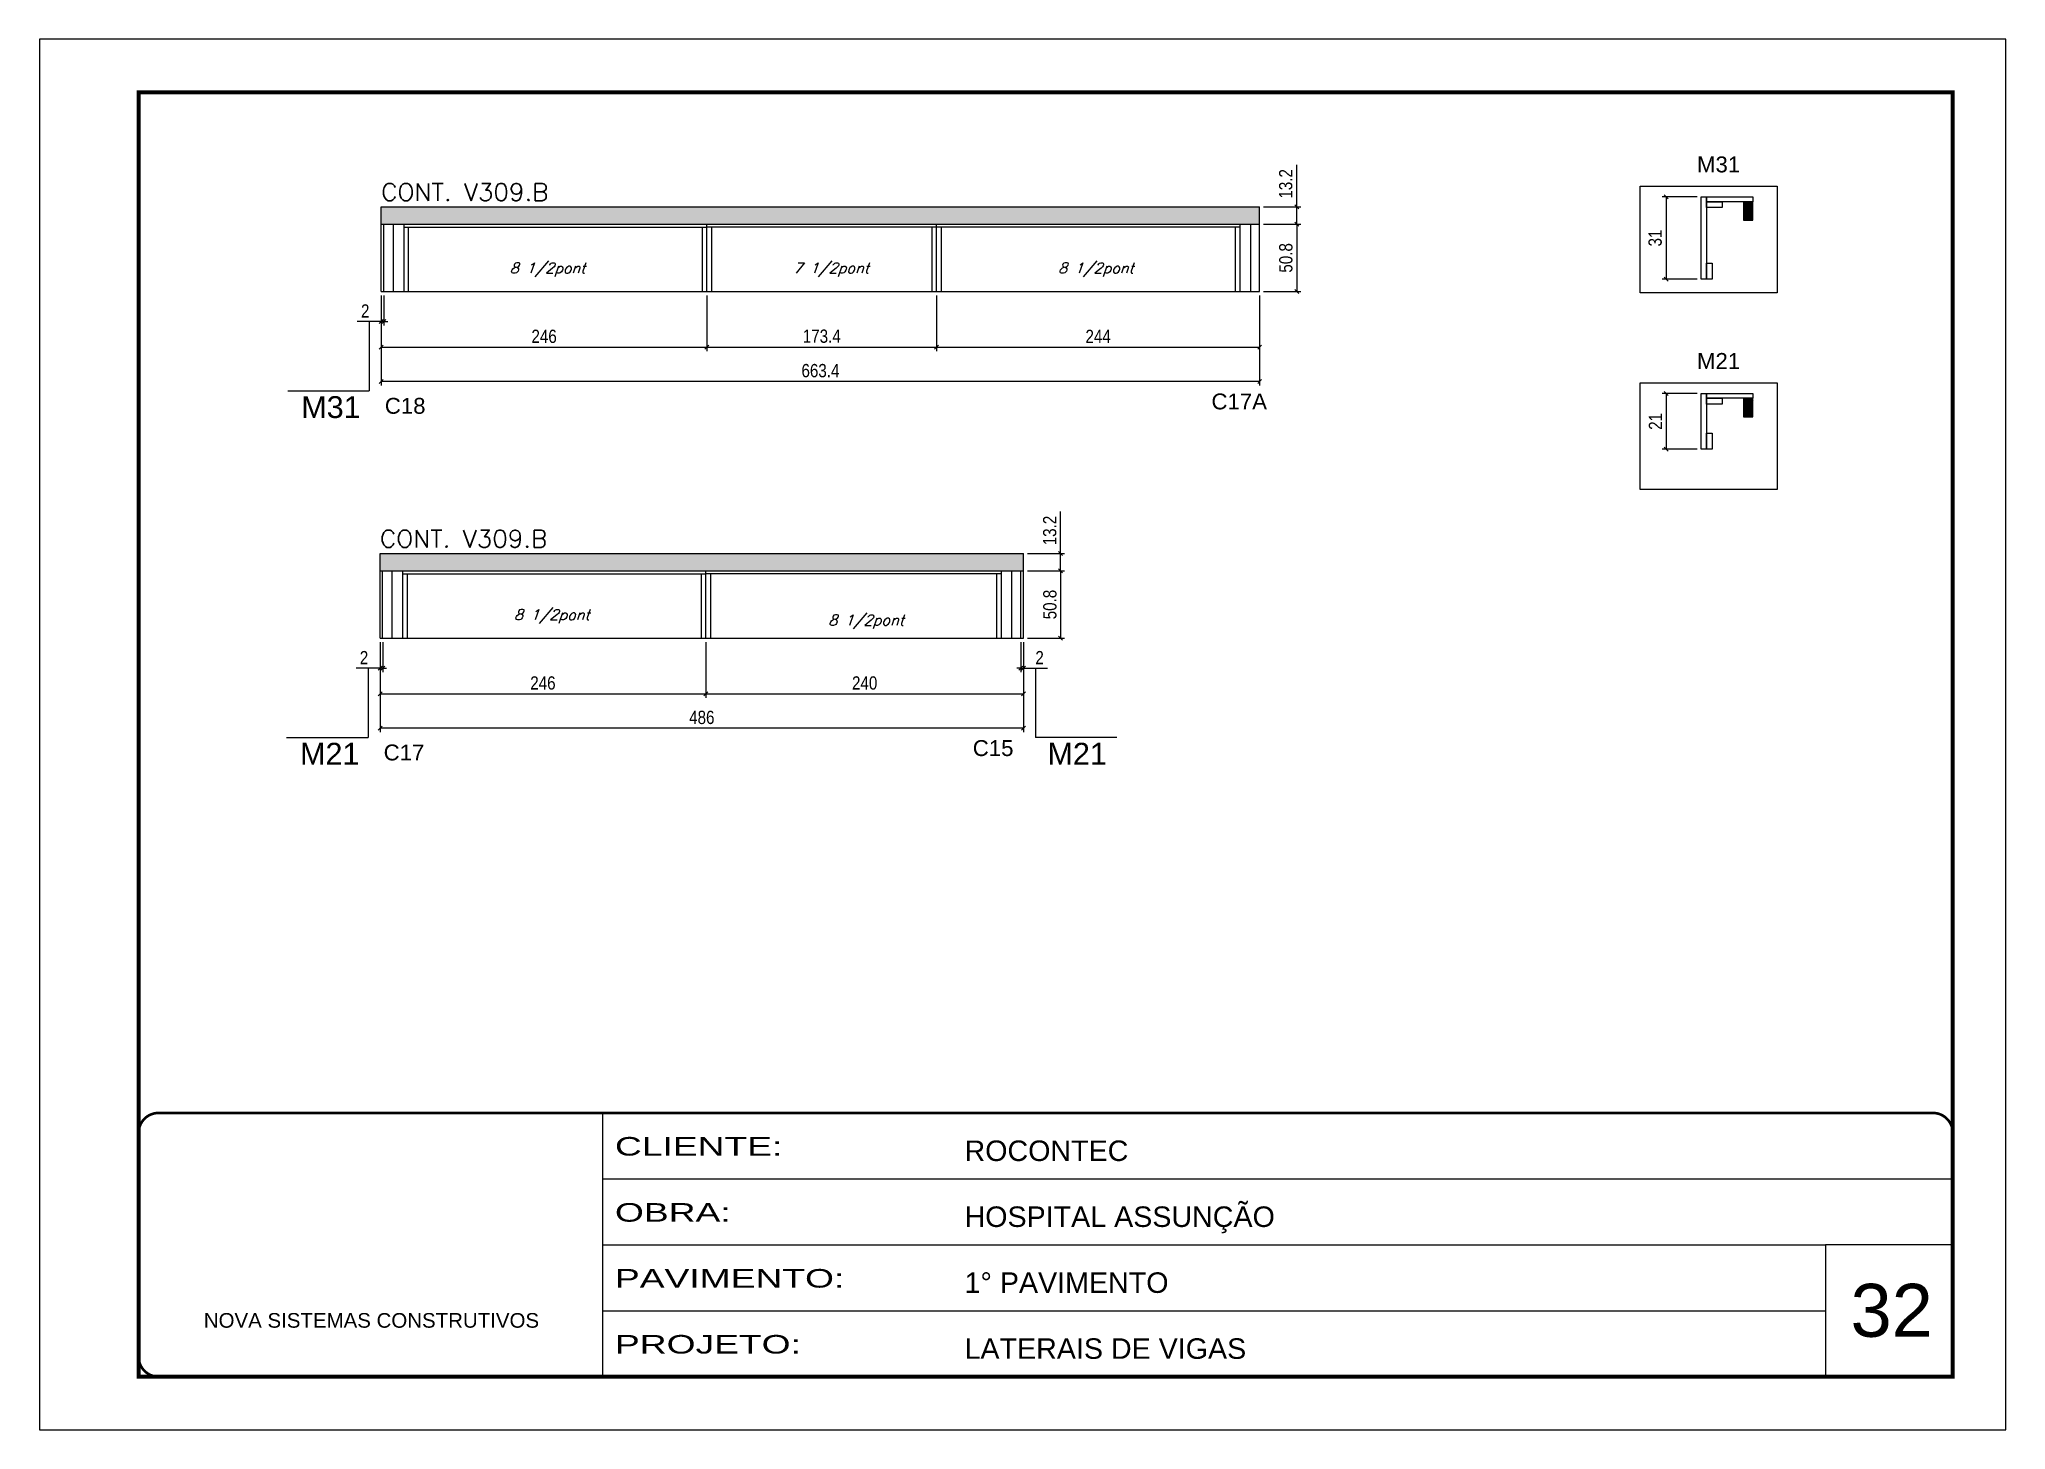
# Model space of a CAD drawing. Extents: x 137137 to 143418, y 10464 to 34486.
# Drawn here: x 141933 to 143418, y 25396 to 26446 of the extents above; entities that cross this region are included whole.
import ezdxf

# ---------------------------------------------------------------- set-up
doc = ezdxf.new("R2010")
doc.units = 0
doc.linetypes.add('CONTINUO', pattern=[0])
doc.linetypes.add('DASHED', pattern=[0.75, 0.5, -0.25])
for name, color, linetype in [('5', 5, 'Continuous'), ('COTA', 241, 'Continuous'), ('NOMENCLATURA', 7, 'Continuous'), ('Painéis', 200, 'Continuous'), ('SARR_2.2x7', 40, 'Continuous'), ('SARR_3.5x7', 81, 'Continuous'), ('texto', 7, 'Continuous')]:
    doc.layers.add(name, color=color, linetype=linetype)
for name, color, linetype, lineweight in [('CARIMBO', 255, 'Continuous', 9), ('Folhas', 255, 'Continuous', 9), ('Madeira', 126, 'Continuous', 18), ('Sarr 2.2x7', 40, 'Continuous', 9), ('SARRAFO DE PRESSAO', 251, 'DASHED', 9), ('Texto Seção', 7, 'Continuous', 15)]:
    doc.layers.add(name, color=color, linetype=linetype, lineweight=lineweight)
doc.styles.add('ARIAL', font='arial.ttf')
doc.styles.add('COTA TECNICA', font='techl___.ttf', dxfattribs={"height": 10})
doc.styles.add('REGUA-120', font='ROMANS.shx', dxfattribs={"height": 15})
doc.styles.add('Romans', font='romans.shx')
doc.styles.get("Standard").update_dxf_attribs({"font": 'arial.ttf'})
doc.styles.add('Tecnologia', font='')
doc.styles.get('Tecnologia').set_extended_font_data('Forgotten Futurist')
doc.dimstyles.new('PAINEL', dxfattribs={"dimtxt": 10, "dimasz": 3, "dimexe": 3, "dimexo": 3, "dimgap": 3, "dimtad": 1, "dimdec": 1, "dimzin": 12, "dimdsep": 46, "dimtxsty": 'COTA TECNICA', "dimblk1": 'OBLIQUE', "dimblk2": 'OBLIQUE', "dimsah": 1, "dimcen": 0.9, "dimclrd": 4, "dimclre": 4, "dimclrt": 240, "dimadec": 1, "dimazin": 3, "dimtfac": 1, "dimtdec": 1, "dimtmove": 0, "dimatfit": 3, "dimfxl": 1, "dimtolj": 1, "dimtzin": 12, "dimarcsym": 0})

msp = doc.modelspace()

# ---------------------------------------------------------------- texts
at = {"layer": '5', "color": 7, "linetype": 'Continuous'}
for s, p in [('M31', (143184.68, 26345.28)), ('M21', (143184.68, 26196.84))]:
    msp.add_text(s, height=12, rotation=359.99996, dxfattribs=at).set_placement(p)
at = {"layer": '5', "linetype": 'Continuous'}
for s, p in [('C18', (142193.71, 26162.97)), ('C17A', (142818, 26166.27)), ('C17', (142192.83, 25901.18)), ('C15', (142637.74, 25904.48))]:
    msp.add_text(s, height=12, rotation=359.99996, dxfattribs=at).set_placement(p)
at = {"layer": 'CARIMBO', "style": 'ARIAL'}
msp.add_text('32', height=40, dxfattribs=at).set_placement((143300.65, 25465.89))
at = {"layer": 'NOMENCLATURA', "linetype": 'Continuous'}
for s, p in [('M31', (142130.6, 26159.75)), ('M21', (142129.72, 25897.96)), ('M21', (142694.15, 25897.96))]:
    msp.add_text(s, height=16.5, dxfattribs=at).set_placement(p)
at = {"layer": 'texto', "color": 2, "char_height": 8, "attachment_point": 5, "style": 'Romans'}
for s, insert in [('{\\Q19;\\C256;8 1/2pont}', (142316.57, 26271.71)), ('{\\Q19;\\C256;7 1/2pont}', (142530.71, 26271.71)), ('{\\Q19;\\C256;8 1/2pont}', (142730.72, 26271.71)), ('{\\Q19;\\C256;8 1/2pont}', (142319.81, 26009.92)), ('{\\Q19;\\C256;8 1/2pont}', (142557.12, 26005.83))]:
    msp.add_mtext(s, dxfattribs=dict(at, insert=insert))
at = {"layer": 'Texto Seção', "style": 'REGUA-120', "width": 1.05}
for p in [(142190.95, 26323.87), (142190.07, 26062.08)]:
    msp.add_text('CONT. V309.B', height=13, dxfattribs=at).set_placement(p)

# ---------------------------------------------------------------- blocks, each defined once
blk = doc.blocks.new('9999999999')
at = {"color": 30, "linetype": 'CONTINUO'}
for p, q in [((98564.6, 34230.2), (98564.6, 34429.4)), ((98564.6, 34379.6), (99584, 34379.6)), ((98564.6, 34329.8), (99488, 34329.8)), ((99584, 34329.8), (99488, 34329.8)), ((99488, 34329.8), (99488, 34230.2)), ((98564.6, 34280), (99488, 34280))]:
    blk.add_line(p, q, dxfattribs=at)
at = {"color": 30, "linetype": 'CONTINUO', "const_width": 2}
blk.add_lwpolyline([(99584, 34230.2), (99584, 34414.4, 0.414214), (99569, 34429.4), (98229, 34429.4, 0.414214), (98214, 34414.4), (98214, 34245.2, 0.414214), (98229, 34230.2), (99584, 34230.2)], format="xyb", dxfattribs=at)
at = {"layer": 'Folhas'}
blk.add_lwpolyline([(98139, 34190.2), (99624, 34190.2), (99624, 35240.2), (98139, 35240.2)], close=True, dxfattribs=at)
at = {"layer": 'Folhas', "color": 30, "const_width": 3}
blk.add_lwpolyline([(98214, 34230.2), (99584, 34230.2), (99584, 35200.2), (98214, 35200.2)], close=True, dxfattribs=at)
at = {"color": 7, "linetype": 'Continuous', "ltscale": 5, "style": 'ARIAL'}
for s, height, p in [('ROCONTEC', 15.48, (98837.7, 34393.1)), ('HOSPITAL ASSUNÇÃO', 15.483, (98837.7, 34343.3)), ('1° PAVIMENTO', 15.483, (98837.7, 34293.5)), ('NOVA SISTEMAS CONSTRUTIVOS', 11.059, (98263.2, 34267.2)), ('LATERAIS DE VIGAS', 15.483, (98837.7, 34243.7))]:
    blk.add_text(s, height=height, dxfattribs=at).set_placement(p)
at = {"layer": 'Folhas', "color": 7, "style": 'Tecnologia', "width": 1.5}
for s, p in [('CLIENTE:', (98573.7, 34397.2)), ('OBRA:', (98573.7, 34347.3)), ('PAVIMENTO:', (98573.7, 34297.5)), ('PROJETO:', (98573.7, 34247.7))]:
    blk.add_text(s, height=14, dxfattribs=at).set_placement(p)
blk = doc.blocks.new('_Oblique')
at = {"color": 0, "linetype": 'ByBlock', "lineweight": -2}
blk.add_line((-0.5, -0.5), (0.5, 0.5), dxfattribs=at)
blk = doc.blocks.new('*D855')
at = {"layer": 'COTA', "color": 4, "lineweight": -2, "ltscale": 25, "transparency": 16777216}
for p, q in [((142191, 26252.3), (142191, 26184.3)), ((142854.4, 26252.3), (142854.4, 26184.3)), ((142854.4, 26187.3), (142191, 26187.3))]:
    blk.add_line(p, q, dxfattribs=at)
at = {"layer": 'Defpoints', "color": 0, "ltscale": 25, "transparency": 16777216}
for p in [(142191, 26255.3), (142854.4, 26255.3), (142191, 26187.3)]:
    blk.add_point(p, dxfattribs=at)
at = {"layer": 'COTA', "color": 4, "lineweight": -2, "ltscale": 25, "transparency": 16777216, "xscale": 3, "yscale": 3, "zscale": 3, "rotation": 180}
blk.add_blockref('_Oblique', (142191, 26187.3), dxfattribs=at)
at = {"layer": 'COTA', "color": 4, "lineweight": -2, "ltscale": 25, "transparency": 16777216, "xscale": 3, "yscale": 3, "zscale": 3}
blk.add_blockref('_Oblique', (142854.4, 26187.3), dxfattribs=at)
at = {"layer": 'COTA', "color": 240, "ltscale": 25, "transparency": 16777216, "insert": (142522.7, 26195.5), "char_height": 10, "attachment_point": 5, "style": 'COTA TECNICA'}
blk.add_mtext('\\A1;663.4', dxfattribs=at)
blk = doc.blocks.new('*D856')
at = {"layer": 'COTA', "color": 4, "lineweight": -2, "ltscale": 25, "transparency": 16777216}
for p, q in [((142191, 26252.3), (142191, 26210.3)), ((142437, 26252.3), (142437, 26210.3)), ((142191, 26213.3), (142437, 26213.3))]:
    blk.add_line(p, q, dxfattribs=at)
at = {"layer": 'Defpoints', "color": 0, "ltscale": 25, "transparency": 16777216}
for p in [(142191, 26255.3), (142437, 26255.3), (142437, 26213.3)]:
    blk.add_point(p, dxfattribs=at)
at = {"layer": 'COTA', "color": 4, "lineweight": -2, "ltscale": 25, "transparency": 16777216, "xscale": 3, "yscale": 3, "zscale": 3, "rotation": 180}
blk.add_blockref('_Oblique', (142191, 26213.3), dxfattribs=at)
at = {"layer": 'COTA', "color": 4, "lineweight": -2, "ltscale": 25, "transparency": 16777216, "xscale": 3, "yscale": 3, "zscale": 3}
blk.add_blockref('_Oblique', (142437, 26213.3), dxfattribs=at)
at = {"layer": 'COTA', "color": 240, "ltscale": 25, "transparency": 16777216, "insert": (142314, 26221.4), "char_height": 10, "attachment_point": 5, "style": 'COTA TECNICA'}
blk.add_mtext('\\A1;246', dxfattribs=at)
blk = doc.blocks.new('*D857')
at = {"layer": 'COTA', "color": 4, "lineweight": -2, "ltscale": 25, "transparency": 16777216}
for p, q in [((142437, 26252.3), (142437, 26210.3)), ((142610.4, 26252.3), (142610.4, 26210.3)), ((142437, 26213.3), (142610.4, 26213.3))]:
    blk.add_line(p, q, dxfattribs=at)
at = {"layer": 'Defpoints', "color": 0, "ltscale": 25, "transparency": 16777216}
for p in [(142437, 26255.3), (142610.4, 26255.3), (142610.4, 26213.3)]:
    blk.add_point(p, dxfattribs=at)
at = {"layer": 'COTA', "color": 4, "lineweight": -2, "ltscale": 25, "transparency": 16777216, "xscale": 3, "yscale": 3, "zscale": 3, "rotation": 180}
blk.add_blockref('_Oblique', (142437, 26213.3), dxfattribs=at)
at = {"layer": 'COTA', "color": 4, "lineweight": -2, "ltscale": 25, "transparency": 16777216, "xscale": 3, "yscale": 3, "zscale": 3}
blk.add_blockref('_Oblique', (142610.4, 26213.3), dxfattribs=at)
at = {"layer": 'COTA', "color": 240, "ltscale": 25, "transparency": 16777216, "insert": (142523.7, 26221.5), "char_height": 10, "attachment_point": 5, "style": 'COTA TECNICA'}
blk.add_mtext('\\A1;173.4', dxfattribs=at)
blk = doc.blocks.new('*D858')
at = {"layer": 'COTA', "color": 4, "lineweight": -2, "ltscale": 25, "transparency": 16777216}
for p, q in [((142610.4, 26252.3), (142610.4, 26210.3)), ((142854.4, 26252.3), (142854.4, 26210.3)), ((142610.4, 26213.3), (142854.4, 26213.3))]:
    blk.add_line(p, q, dxfattribs=at)
at = {"layer": 'Defpoints', "color": 0, "ltscale": 25, "transparency": 16777216}
for p in [(142610.4, 26255.3), (142854.4, 26255.3), (142854.4, 26213.3)]:
    blk.add_point(p, dxfattribs=at)
at = {"layer": 'COTA', "color": 4, "lineweight": -2, "ltscale": 25, "transparency": 16777216, "xscale": 3, "yscale": 3, "zscale": 3, "rotation": 180}
blk.add_blockref('_Oblique', (142610.4, 26213.3), dxfattribs=at)
at = {"layer": 'COTA', "color": 4, "lineweight": -2, "ltscale": 25, "transparency": 16777216, "xscale": 3, "yscale": 3, "zscale": 3}
blk.add_blockref('_Oblique', (142854.4, 26213.3), dxfattribs=at)
at = {"layer": 'COTA', "color": 240, "ltscale": 25, "transparency": 16777216, "insert": (142732.4, 26221.4), "char_height": 10, "attachment_point": 5, "style": 'COTA TECNICA'}
blk.add_mtext('\\A1;244', dxfattribs=at)
blk = doc.blocks.new('*D859')
at = {"layer": 'COTA', "color": 4, "lineweight": -2, "ltscale": 25, "transparency": 16777216}
for p, q in [((142857.4, 26306.1), (142885.4, 26306.1)), ((142882.4, 26306.1), (142882.4, 26255.3)), ((142857.4, 26255.3), (142885.4, 26255.3))]:
    blk.add_line(p, q, dxfattribs=at)
at = {"layer": 'Defpoints', "color": 0, "ltscale": 25, "transparency": 16777216}
for p in [(142854.4, 26306.1), (142854.4, 26255.3), (142882.4, 26255.3)]:
    blk.add_point(p, dxfattribs=at)
at = {"layer": 'COTA', "color": 4, "lineweight": -2, "ltscale": 25, "transparency": 16777216, "xscale": 3, "yscale": 3, "zscale": 3}
for p, rotation in [((142882.4, 26306.1), 90), ((142882.4, 26255.3), 270)]:
    blk.add_blockref('_Oblique', p, dxfattribs=dict(at, rotation=rotation))
at = {"layer": 'COTA', "color": 240, "ltscale": 25, "transparency": 16777216, "insert": (142874.2, 26280.7), "char_height": 10, "attachment_point": 5, "rotation": 90, "style": 'COTA TECNICA'}
blk.add_mtext('\\A1;50.8', dxfattribs=at)
blk = doc.blocks.new('*D860')
at = {"layer": 'COTA', "color": 4, "lineweight": -2, "ltscale": 25, "transparency": 16777216}
for p, q in [((142882.4, 26319.3), (142882.4, 26351)), ((142857.4, 26319.3), (142885.4, 26319.3)), ((142882.4, 26306.1), (142882.4, 26319.3)), ((142857.4, 26306.1), (142885.4, 26306.1))]:
    blk.add_line(p, q, dxfattribs=at)
at = {"layer": 'Defpoints', "color": 0, "ltscale": 25, "transparency": 16777216}
for p in [(142854.4, 26319.3), (142882.4, 26319.3), (142854.4, 26306.1)]:
    blk.add_point(p, dxfattribs=at)
at = {"layer": 'COTA', "color": 4, "lineweight": -2, "ltscale": 25, "transparency": 16777216, "xscale": 3, "yscale": 3, "zscale": 3}
for p, rotation in [((142882.4, 26319.3), 90), ((142882.4, 26306.1), 270)]:
    blk.add_blockref('_Oblique', p, dxfattribs=dict(at, rotation=rotation))
at = {"layer": 'COTA', "color": 240, "ltscale": 25, "transparency": 16777216, "insert": (142874.1, 26336.6), "char_height": 10, "attachment_point": 5, "rotation": 90, "style": 'COTA TECNICA'}
blk.add_mtext('\\A1;13.2', dxfattribs=at)
blk = doc.blocks.new('*D861')
at = {"layer": 'COTA', "color": 4, "lineweight": -2, "ltscale": 25, "transparency": 16777216}
for p, q in [((142191, 26252.3), (142191, 26229.6)), ((142193, 26252.3), (142193, 26229.6)), ((142191, 26232.6), (142172.9, 26232.6)), ((142193, 26232.6), (142191, 26232.6)), ((142193, 26232.6), (142196, 26232.6))]:
    blk.add_line(p, q, dxfattribs=at)
at = {"layer": 'Defpoints', "color": 0, "ltscale": 25, "transparency": 16777216}
for p in [(142191, 26255.3), (142193, 26255.3), (142191, 26232.6)]:
    blk.add_point(p, dxfattribs=at)
at = {"layer": 'COTA', "color": 4, "lineweight": -2, "ltscale": 25, "transparency": 16777216, "xscale": 3, "yscale": 3, "zscale": 3}
blk.add_blockref('_Oblique', (142191, 26232.6), dxfattribs=at)
at = {"layer": 'COTA', "color": 4, "lineweight": -2, "ltscale": 25, "transparency": 16777216, "xscale": 3, "yscale": 3, "zscale": 3, "rotation": 180}
blk.add_blockref('_Oblique', (142193, 26232.6), dxfattribs=at)
at = {"layer": 'COTA', "color": 240, "ltscale": 25, "transparency": 16777216, "insert": (142178.9, 26240.6), "char_height": 10, "attachment_point": 5, "style": 'COTA TECNICA'}
blk.add_mtext('\\A1;2', dxfattribs=at)
blk = doc.blocks.new('*D862')
at = {"layer": 'COTA', "color": 4, "lineweight": -2, "ltscale": 25, "transparency": 16777216}
for p, q in [((142190.1, 25990.5), (142190.1, 25922.5)), ((142676.1, 25990.5), (142676.1, 25922.5)), ((142676.1, 25925.5), (142190.1, 25925.5))]:
    blk.add_line(p, q, dxfattribs=at)
at = {"layer": 'Defpoints', "color": 0, "ltscale": 25, "transparency": 16777216}
for p in [(142190.1, 25993.5), (142676.1, 25993.5), (142190.1, 25925.5)]:
    blk.add_point(p, dxfattribs=at)
at = {"layer": 'COTA', "color": 4, "lineweight": -2, "ltscale": 25, "transparency": 16777216, "xscale": 3, "yscale": 3, "zscale": 3, "rotation": 180}
blk.add_blockref('_Oblique', (142190.1, 25925.5), dxfattribs=at)
at = {"layer": 'COTA', "color": 4, "lineweight": -2, "ltscale": 25, "transparency": 16777216, "xscale": 3, "yscale": 3, "zscale": 3}
blk.add_blockref('_Oblique', (142676.1, 25925.5), dxfattribs=at)
at = {"layer": 'COTA', "color": 240, "ltscale": 25, "transparency": 16777216, "insert": (142433.1, 25933.6), "char_height": 10, "attachment_point": 5, "style": 'COTA TECNICA'}
blk.add_mtext('\\A1;486', dxfattribs=at)
blk = doc.blocks.new('*D863')
at = {"layer": 'COTA', "color": 4, "lineweight": -2, "ltscale": 25, "transparency": 16777216}
for p, q in [((142190.1, 25990.5), (142190.1, 25948.5)), ((142436.1, 25990.5), (142436.1, 25948.5)), ((142190.1, 25951.5), (142436.1, 25951.5))]:
    blk.add_line(p, q, dxfattribs=at)
at = {"layer": 'Defpoints', "color": 0, "ltscale": 25, "transparency": 16777216}
for p in [(142190.1, 25993.5), (142436.1, 25993.5), (142436.1, 25951.5)]:
    blk.add_point(p, dxfattribs=at)
at = {"layer": 'COTA', "color": 4, "lineweight": -2, "ltscale": 25, "transparency": 16777216, "xscale": 3, "yscale": 3, "zscale": 3, "rotation": 180}
blk.add_blockref('_Oblique', (142190.1, 25951.5), dxfattribs=at)
at = {"layer": 'COTA', "color": 4, "lineweight": -2, "ltscale": 25, "transparency": 16777216, "xscale": 3, "yscale": 3, "zscale": 3}
blk.add_blockref('_Oblique', (142436.1, 25951.5), dxfattribs=at)
at = {"layer": 'COTA', "color": 240, "ltscale": 25, "transparency": 16777216, "insert": (142313.1, 25959.6), "char_height": 10, "attachment_point": 5, "style": 'COTA TECNICA'}
blk.add_mtext('\\A1;246', dxfattribs=at)
blk = doc.blocks.new('*D831')
at = {"layer": 'COTA', "color": 4, "lineweight": -2, "ltscale": 25, "transparency": 16777216}
for p, q in [((142436.1, 25990.5), (142436.1, 25948.5)), ((142676.1, 25990.5), (142676.1, 25948.5)), ((142436.1, 25951.5), (142676.1, 25951.5))]:
    blk.add_line(p, q, dxfattribs=at)
at = {"layer": 'Defpoints', "color": 0, "ltscale": 25, "transparency": 16777216}
for p in [(142436.1, 25993.5), (142676.1, 25993.5), (142676.1, 25951.5)]:
    blk.add_point(p, dxfattribs=at)
at = {"layer": 'COTA', "color": 4, "lineweight": -2, "ltscale": 25, "transparency": 16777216, "xscale": 3, "yscale": 3, "zscale": 3, "rotation": 180}
blk.add_blockref('_Oblique', (142436.1, 25951.5), dxfattribs=at)
at = {"layer": 'COTA', "color": 4, "lineweight": -2, "ltscale": 25, "transparency": 16777216, "xscale": 3, "yscale": 3, "zscale": 3}
blk.add_blockref('_Oblique', (142676.1, 25951.5), dxfattribs=at)
at = {"layer": 'COTA', "color": 240, "ltscale": 25, "transparency": 16777216, "insert": (142556.1, 25959.6), "char_height": 10, "attachment_point": 5, "style": 'COTA TECNICA'}
blk.add_mtext('\\A1;240', dxfattribs=at)
blk = doc.blocks.new('*D864')
at = {"layer": 'COTA', "color": 4, "lineweight": -2, "ltscale": 25, "transparency": 16777216}
for p, q in [((142679.1, 26044.3), (142707.1, 26044.3)), ((142704.1, 26044.3), (142704.1, 25993.5)), ((142679.1, 25993.5), (142707.1, 25993.5))]:
    blk.add_line(p, q, dxfattribs=at)
at = {"layer": 'Defpoints', "color": 0, "ltscale": 25, "transparency": 16777216}
for p in [(142676.1, 26044.3), (142676.1, 25993.5), (142704.1, 25993.5)]:
    blk.add_point(p, dxfattribs=at)
at = {"layer": 'COTA', "color": 4, "lineweight": -2, "ltscale": 25, "transparency": 16777216, "xscale": 3, "yscale": 3, "zscale": 3}
for p, rotation in [((142704.1, 26044.3), 90), ((142704.1, 25993.5), 270)]:
    blk.add_blockref('_Oblique', p, dxfattribs=dict(at, rotation=rotation))
at = {"layer": 'COTA', "color": 240, "ltscale": 25, "transparency": 16777216, "insert": (142696, 26018.9), "char_height": 10, "attachment_point": 5, "rotation": 90, "style": 'COTA TECNICA'}
blk.add_mtext('\\A1;50.8', dxfattribs=at)
blk = doc.blocks.new('*D865')
at = {"layer": 'COTA', "color": 4, "lineweight": -2, "ltscale": 25, "transparency": 16777216}
for p, q in [((142704.1, 26057.5), (142704.1, 26089.2)), ((142679.1, 26057.5), (142707.1, 26057.5)), ((142704.1, 26044.3), (142704.1, 26057.5)), ((142679.1, 26044.3), (142707.1, 26044.3))]:
    blk.add_line(p, q, dxfattribs=at)
at = {"layer": 'Defpoints', "color": 0, "ltscale": 25, "transparency": 16777216}
for p in [(142676.1, 26057.5), (142704.1, 26057.5), (142676.1, 26044.3)]:
    blk.add_point(p, dxfattribs=at)
at = {"layer": 'COTA', "color": 4, "lineweight": -2, "ltscale": 25, "transparency": 16777216, "xscale": 3, "yscale": 3, "zscale": 3}
for p, rotation in [((142704.1, 26057.5), 90), ((142704.1, 26044.3), 270)]:
    blk.add_blockref('_Oblique', p, dxfattribs=dict(at, rotation=rotation))
at = {"layer": 'COTA', "color": 240, "ltscale": 25, "transparency": 16777216, "insert": (142695.9, 26074.8), "char_height": 10, "attachment_point": 5, "rotation": 90, "style": 'COTA TECNICA'}
blk.add_mtext('\\A1;13.2', dxfattribs=at)
blk = doc.blocks.new('*D866')
at = {"layer": 'COTA', "color": 4, "lineweight": -2, "ltscale": 25, "transparency": 16777216}
for p, q in [((142674.1, 25990.5), (142674.1, 25967.8)), ((142676.1, 25990.5), (142676.1, 25967.8)), ((142674.1, 25970.8), (142671.1, 25970.8)), ((142674.1, 25970.8), (142676.1, 25970.8)), ((142676.1, 25970.8), (142694.2, 25970.8))]:
    blk.add_line(p, q, dxfattribs=at)
at = {"layer": 'Defpoints', "color": 0, "ltscale": 25, "transparency": 16777216}
for p in [(142674.1, 25993.5), (142676.1, 25993.5), (142676.1, 25970.8)]:
    blk.add_point(p, dxfattribs=at)
at = {"layer": 'COTA', "color": 4, "lineweight": -2, "ltscale": 25, "transparency": 16777216, "xscale": 3, "yscale": 3, "zscale": 3}
blk.add_blockref('_Oblique', (142674.1, 25970.8), dxfattribs=at)
at = {"layer": 'COTA', "color": 4, "lineweight": -2, "ltscale": 25, "transparency": 16777216, "xscale": 3, "yscale": 3, "zscale": 3, "rotation": 180}
blk.add_blockref('_Oblique', (142676.1, 25970.8), dxfattribs=at)
at = {"layer": 'COTA', "color": 240, "ltscale": 25, "transparency": 16777216, "insert": (142688.2, 25978.8), "char_height": 10, "attachment_point": 5, "style": 'COTA TECNICA'}
blk.add_mtext('\\A1;2', dxfattribs=at)
blk = doc.blocks.new('*D867')
at = {"layer": 'COTA', "color": 4, "lineweight": -2, "ltscale": 25, "transparency": 16777216}
for p, q in [((142190.1, 25990.5), (142190.1, 25967.8)), ((142192.1, 25990.5), (142192.1, 25967.8)), ((142190.1, 25970.8), (142172, 25970.8)), ((142192.1, 25970.8), (142190.1, 25970.8)), ((142192.1, 25970.8), (142195.1, 25970.8))]:
    blk.add_line(p, q, dxfattribs=at)
at = {"layer": 'Defpoints', "color": 0, "ltscale": 25, "transparency": 16777216}
for p in [(142190.1, 25993.5), (142192.1, 25993.5), (142190.1, 25970.8)]:
    blk.add_point(p, dxfattribs=at)
at = {"layer": 'COTA', "color": 4, "lineweight": -2, "ltscale": 25, "transparency": 16777216, "xscale": 3, "yscale": 3, "zscale": 3}
blk.add_blockref('_Oblique', (142190.1, 25970.8), dxfattribs=at)
at = {"layer": 'COTA', "color": 4, "lineweight": -2, "ltscale": 25, "transparency": 16777216, "xscale": 3, "yscale": 3, "zscale": 3, "rotation": 180}
blk.add_blockref('_Oblique', (142192.1, 25970.8), dxfattribs=at)
at = {"layer": 'COTA', "color": 240, "ltscale": 25, "transparency": 16777216, "insert": (142178, 25978.8), "char_height": 10, "attachment_point": 5, "style": 'COTA TECNICA'}
blk.add_mtext('\\A1;2', dxfattribs=at)
blk = doc.blocks.new('*D851')
at = {"layer": 'Defpoints', "color": 0, "linetype": 'ByBlock', "transparency": 16777216}
for p in [(143187.8, 26326.7), (143161.4, 26264.7), (143187.8, 26264.7)]:
    blk.add_point(p, dxfattribs=at)
at = {"layer": 'Sarr 2.2x7', "color": 4, "linetype": 'ByBlock', "lineweight": -2, "transparency": 16777216}
for p, q in [((143184.8, 26326.7), (143158.4, 26326.7)), ((143161.4, 26326.7), (143161.4, 26264.7)), ((143184.8, 26264.7), (143158.4, 26264.7))]:
    blk.add_line(p, q, dxfattribs=at)
at = {"layer": 'Sarr 2.2x7', "color": 4, "linetype": 'ByBlock', "lineweight": -2, "transparency": 16777216, "xscale": 3, "yscale": 3, "zscale": 3}
for p, rotation in [((143161.4, 26326.7), 90), ((143161.4, 26264.7), 270)]:
    blk.add_blockref('_Oblique', p, dxfattribs=dict(at, rotation=rotation))
at = {"layer": 'Sarr 2.2x7', "color": 240, "linetype": 'ByBlock', "transparency": 16777216, "insert": (143153.1, 26295.7), "char_height": 10, "attachment_point": 5, "rotation": 90, "style": 'COTA TECNICA'}
blk.add_mtext('\\A1;31', dxfattribs=at)
blk = doc.blocks.new('*D852')
at = {"layer": 'Defpoints', "color": 0, "linetype": 'ByBlock', "transparency": 16777216}
for p in [(143187.8, 26178.2), (143161.4, 26136.2), (143187.8, 26136.2)]:
    blk.add_point(p, dxfattribs=at)
at = {"layer": 'Sarr 2.2x7', "color": 4, "linetype": 'ByBlock', "lineweight": -2, "transparency": 16777216}
for p, q in [((143184.8, 26178.2), (143158.4, 26178.2)), ((143161.4, 26178.2), (143161.4, 26136.2)), ((143184.8, 26136.2), (143158.4, 26136.2))]:
    blk.add_line(p, q, dxfattribs=at)
at = {"layer": 'Sarr 2.2x7', "color": 4, "linetype": 'ByBlock', "lineweight": -2, "transparency": 16777216, "xscale": 3, "yscale": 3, "zscale": 3}
for p, rotation in [((143161.4, 26178.2), 90), ((143161.4, 26136.2), 270)]:
    blk.add_blockref('_Oblique', p, dxfattribs=dict(at, rotation=rotation))
at = {"layer": 'Sarr 2.2x7', "color": 240, "linetype": 'ByBlock', "transparency": 16777216, "insert": (143153.3, 26157.2), "char_height": 10, "attachment_point": 5, "rotation": 90, "style": 'COTA TECNICA'}
blk.add_mtext('\\A1;21', dxfattribs=at)

# ---------------------------------------------------------------- dimensions: what is measured, and where the dimension line sits
at = {"layer": 'COTA', "ltscale": 25}
for base, p1, p2, picture, middle in [((142882.36, 26319.26), (142854.36, 26306.06), (142854.36, 26319.26), '*D860', (142874.14, 26336.63)), ((142882.36, 26255.26), (142854.36, 26306.06), (142854.36, 26255.26), '*D859', (142874.22, 26280.66)), ((142704.1, 26057.47), (142676.1, 26044.27), (142676.1, 26057.47), '*D865', (142695.88, 26074.84)), ((142704.1, 25993.47), (142676.1, 26044.27), (142676.1, 25993.47), '*D864', (142695.97, 26018.87))]:
    dim = msp.add_linear_dim(base=base, p1=p1, p2=p2, angle=90, dimstyle='PAINEL', dxfattribs=at)
    dim.commit()
    dim.dimension.update_dxf_attribs({"geometry": picture, "text_midpoint": middle})
for base, p1, p2, picture, middle in [((142190.96, 26232.63), (142192.96, 26255.26), (142190.96, 26255.26), '*D861', (142178.91, 26240.63)), ((142190.96, 26187.3), (142854.36, 26255.26), (142190.96, 26255.26), '*D855', (142522.66, 26195.52)), ((142436.96, 26213.29), (142190.96, 26255.26), (142436.96, 26255.26), '*D856', (142313.96, 26221.39)), ((142610.36, 26213.29), (142436.96, 26255.26), (142610.36, 26255.26), '*D857', (142523.66, 26221.51)), ((142190.08, 25970.84), (142192.08, 25993.47), (142190.08, 25993.47), '*D867', (142178.03, 25978.84)), ((142190.08, 25925.51), (142676.1, 25993.47), (142190.08, 25993.47), '*D862', (142433.09, 25933.63)), ((142436.08, 25951.5), (142190.08, 25993.47), (142436.08, 25993.47), '*D863', (142313.08, 25959.6)), ((142676.1, 25970.84), (142674.1, 25993.47), (142676.1, 25993.47), '*D866', (142688.16, 25978.84))]:
    dim = msp.add_linear_dim(base=base, p1=p1, p2=p2, dimstyle='PAINEL', dxfattribs=at)
    dim.commit()
    dim.dimension.update_dxf_attribs({"geometry": picture, "text_midpoint": middle})
for base, p1, p2, picture, middle in [((142854.36, 26213.29), (142610.36, 26255.26), (142854.36, 26255.26), '*D858', (142732.36, 26221.36)), ((142676.1, 25951.5), (142436.08, 25993.47), (142676.1, 25993.47), '*D831', (142556.09, 25959.6))]:
    dim = msp.add_linear_dim(base=base, p1=p1, p2=p2, dimstyle='PAINEL', override={"dimtmove": 1}, dxfattribs=at)
    dim.commit()
    dim.dimension.update_dxf_attribs({"geometry": picture, "text_midpoint": middle})
at = {"layer": 'Sarr 2.2x7', "linetype": 'ByBlock'}
for base, p1, p2, picture, middle in [((143161.35, 26264.68), (143187.79, 26326.68), (143187.79, 26264.68), '*D851', (143153.13, 26295.68)), ((143161.35, 26136.24), (143187.79, 26178.24), (143187.79, 26136.24), '*D852', (143153.29, 26157.24))]:
    dim = msp.add_linear_dim(base=base, p1=p1, p2=p2, angle=90, dimstyle='PAINEL', override={"dimlfac": 0.5}, dxfattribs=at)
    dim.commit()
    dim.dimension.update_dxf_attribs({"geometry": picture, "text_midpoint": middle})

# ---------------------------------------------------------------- hatches: boundary and pattern name
at = {"layer": 'COTA', "linetype": 'ByBlock'}
h = msp.add_hatch(dxfattribs=at)
h.set_pattern_fill('AR-CONC', color=256, scale=0.03)
h.set_pattern_definition([(50, (2939.4716, -6873.362), (5.46554007, -0.47817257), [0.5715, -6.2865]), (355, (2939.4716, -6873.362), (-1.05730264, 5.73170536), [0.4572, -5.02921753]), (100.4514447, (2939.927, -6873.402), (4.40823741, 5.25353256), [0.48570026, -5.34270734]), (46.1842, (2939.4716, -6871.838), (8.13237123, -1.26126984), [0.85725, -9.42975]), (96.6355576, (2940.149, -6871.943), (7.122124, 7.42278374), [0.7285507, -8.01406824]), (351.184151, (2939.472, -6871.838), (7.122124, 7.42278374), [0.685799, -7.54379196]), (21, (2940.2336, -6872.219), (4.54843174, -3.06795595), [0.5715, -6.2865]), (326, (2940.2336, -6872.219), (1.85406085, 5.52563898), [0.4572, -5.0292]), (71.451445, (2940.6127, -6872.4746), (6.40249258, 2.45768307), [0.48570026, -5.34269813]), (37.5, (2939.4716, -6873.3619), (0.092658098, 2.536651166), [0, -4.96824, 0, -5.1054, 0, -5.04825]), (7.5, (2939.4716, -6873.362), (2.004589875, 3.005417245), [0, -2.91084, 0, -4.85394, 0, -1.92405]), (327.5, (2937.7724, -6873.362), (4.067717855, -0.17186232), [0, -1.905, 0, -5.9436, 0, -7.8867]), (317.5, (2937.0104, -6873.362), (4.44387544, 0.76279473), [0, -2.4765, 0, -3.94716, 0, -5.6007])])
h.paths.add_polyline_path([(142854.36, 26306.06), (142854.36, 26319.26), (142190.96, 26319.26), (142190.96, 26306.06)])
h = msp.add_hatch(dxfattribs=at)
h.set_pattern_fill('AR-CONC', color=256, scale=0.03)
h.set_pattern_definition([(50, (2938.593, -7135.1525), (5.46554007, -0.47817257), [0.5715, -6.2865]), (355, (2938.593, -7135.1525), (-1.05730264, 5.73170536), [0.4572, -5.02921753]), (100.4514447, (2939.0486, -7135.1924), (4.40823741, 5.25353256), [0.48570026, -5.34270734]), (46.1842, (2938.593, -7133.6285), (8.13237123, -1.26126984), [0.85725, -9.42975]), (96.6355576, (2939.271, -7133.734), (7.122124, 7.42278374), [0.7285507, -8.01406824]), (351.184151, (2938.593, -7133.6285), (7.122124, 7.42278374), [0.685799, -7.54379196]), (21, (2939.355, -7134.0095), (4.54843174, -3.06795595), [0.5715, -6.2865]), (326, (2939.355, -7134.0095), (1.85406085, 5.52563898), [0.4572, -5.0292]), (71.451445, (2939.734, -7134.265), (6.40249258, 2.45768307), [0.48570026, -5.34269813]), (37.5, (2938.5932, -7135.1525), (0.092658098, 2.536651166), [0, -4.96824, 0, -5.1054, 0, -5.04825]), (7.5, (2938.5932, -7135.1525), (2.004589875, 3.005417245), [0, -2.91084, 0, -4.85394, 0, -1.92405]), (327.5, (2936.894, -7135.1525), (4.067717855, -0.17186232), [0, -1.905, 0, -5.9436, 0, -7.8867]), (317.5, (2936.132, -7135.1525), (4.44387544, 0.76279473), [0, -2.4765, 0, -3.94716, 0, -5.6007])])
h.paths.add_polyline_path([(142676.1, 26044.27), (142676.1, 26057.47), (142190.08, 26057.47), (142190.08, 26044.27)])
at = {"layer": 'Madeira'}
h = msp.add_hatch(dxfattribs=at)
h.set_pattern_fill('ANSI31', color=256, scale=0.2, angle=270, style=0)
h.set_pattern_definition([(315, (159792.7691, 12974.94893), (0.449012806, 0.449012806), [])])
h.paths.add_polyline_path([(143226.75, 26323.08), (143219.75, 26323.08), (143219.75, 26309.08), (143226.75, 26309.08)])
h = msp.add_hatch(dxfattribs=at)
h.set_pattern_fill('ANSI31', color=256, scale=0.2, angle=270, style=0)
h.set_pattern_definition([(315, (159792.7691, 12826.50645), (0.449012806, 0.449012806), [])])
h.paths.add_polyline_path([(143226.75, 26174.64), (143219.75, 26174.64), (143219.75, 26160.64), (143226.75, 26160.64)])

# ---------------------------------------------------------------- linework, layer by layer
at = {"linetype": 'ByBlock'}
for points in [[(143141.84, 26334.84), (143245.28, 26334.84), (143245.28, 26254.29), (143141.84, 26254.29)], [(143141.84, 26186.39), (143245.28, 26186.39), (143245.28, 26105.85), (143141.84, 26105.85)]]:
    msp.add_lwpolyline(points, close=True, dxfattribs=at)
at = {"layer": 'COTA', "linetype": 'ByBlock'}
for p, q in [((142190.96, 26319.26), (142854.36, 26319.26)), ((142190.96, 26306.06), (142190.96, 26319.26)), ((142854.36, 26306.06), (142854.36, 26319.26)), ((142190.08, 26057.47), (142676.1, 26057.47)), ((142190.08, 26044.27), (142190.08, 26057.47)), ((142676.1, 26044.27), (142676.1, 26057.47))]:
    msp.add_line(p, q, dxfattribs=at)
at = {"layer": 'Madeira'}
for points in [[(143226.75, 26323.08), (143219.75, 26323.08), (143219.75, 26309.08), (143226.75, 26309.08)], [(143226.75, 26174.64), (143219.75, 26174.64), (143219.75, 26160.64), (143226.75, 26160.64)]]:
    msp.add_lwpolyline(points, close=True, dxfattribs=at)
at = {"layer": 'NOMENCLATURA', "linetype": 'Continuous'}
for p, q in [((142181.91, 26232.63), (142181.91, 26180.23)), ((142120.42, 26180.23), (142181.91, 26180.23)), ((142181.03, 25970.84), (142181.03, 25918.44)), ((142685.16, 25970.84), (142685.16, 25918.44)), ((142119.54, 25918.44), (142181.03, 25918.44)), ((142746.65, 25918.44), (142685.16, 25918.44))]:
    msp.add_line(p, q, dxfattribs=at)
at = {"layer": 'Painéis'}
for p, q in [((142190.96, 26306.06), (142854.36, 26306.06)), ((142190.96, 26255.26), (142854.36, 26255.26)), ((142190.08, 26044.27), (142676.1, 26044.27)), ((142190.08, 25993.47), (142676.1, 25993.47))]:
    msp.add_line(p, q, dxfattribs=at)
at = {"layer": 'Painéis', "ltscale": 25}
for p, q in [((142190.96, 26255.26), (142190.96, 26306.06)), ((142192.96, 26255.26), (142192.96, 26306.06)), ((142436.96, 26255.26), (142436.96, 26306.06)), ((142610.36, 26255.26), (142610.36, 26306.06)), ((142854.36, 26255.26), (142854.36, 26306.06)), ((142190.08, 25993.47), (142190.08, 26044.27)), ((142192.08, 25993.47), (142192.08, 26044.27)), ((142436.08, 25993.47), (142436.08, 26044.27)), ((142674.1, 25993.47), (142674.1, 26044.27)), ((142676.1, 25993.47), (142676.1, 26044.27))]:
    msp.add_line(p, q, dxfattribs=at)
at = {"layer": 'Painéis'}
for points in [[(143191.79, 26264.68), (143187.79, 26264.68), (143187.79, 26326.68), (143191.79, 26326.68)], [(143191.79, 26136.24), (143187.79, 26136.24), (143187.79, 26178.24), (143191.79, 26178.24)]]:
    msp.add_lwpolyline(points, close=True, dxfattribs=at)
at = {"layer": 'Painéis', "linetype": 'ByBlock'}
for points in [[(143191.79, 26326.68), (143226.73, 26326.68), (143226.73, 26323.08), (143191.79, 26323.08), (143191.79, 26326.68)], [(143191.79, 26178.24), (143226.73, 26178.24), (143226.73, 26174.64), (143191.79, 26174.64), (143191.79, 26178.24)]]:
    msp.add_lwpolyline(points, dxfattribs=at)
at = {"layer": 'Sarr 2.2x7', "linetype": 'ByBlock'}
for points in [[(143191.79, 26323.08), (143203.79, 26323.08), (143203.79, 26318.68), (143191.79, 26318.68), (143191.79, 26323.08)], [(143191.79, 26264.68), (143191.79, 26276.68), (143196.19, 26276.68), (143196.19, 26264.68), (143191.79, 26264.68)], [(143191.79, 26174.64), (143203.79, 26174.64), (143203.79, 26170.24), (143191.79, 26170.24), (143191.79, 26174.64)], [(143191.79, 26136.24), (143191.79, 26148.24), (143196.19, 26148.24), (143196.19, 26136.24), (143191.79, 26136.24)]]:
    msp.add_lwpolyline(points, dxfattribs=at)
at = {"layer": 'SARR_2.2x7', "linetype": 'Continuous'}
for p, q in [((142199.96, 26306.06), (142199.96, 26255.26)), ((142207.96, 26303.86), (142436.96, 26303.86)), ((142610.36, 26303.86), (142436.96, 26303.86)), ((142839.36, 26303.86), (142610.36, 26303.86)), ((142847.36, 26306.06), (142847.36, 26255.26)), ((142199.08, 26044.27), (142199.08, 25993.47)), ((142207.08, 26042.07), (142436.08, 26042.07)), ((142659.1, 26042.07), (142436.08, 26042.07)), ((142667.1, 26044.27), (142667.1, 25993.47))]:
    msp.add_line(p, q, dxfattribs=at)
at = {"layer": 'SARR_3.5x7'}
for p, q in [((142207.96, 26306.06), (142207.96, 26255.26)), ((142211.46, 26303.86), (142211.46, 26255.26)), ((142433.46, 26303.86), (142433.46, 26255.26)), ((142440.46, 26303.86), (142440.46, 26255.26)), ((142606.86, 26303.86), (142606.86, 26255.26)), ((142613.86, 26303.86), (142613.86, 26255.26)), ((142835.86, 26303.86), (142835.86, 26255.26)), ((142839.36, 26306.06), (142839.36, 26255.26)), ((142207.08, 26044.27), (142207.08, 25993.47)), ((142210.59, 26042.07), (142210.58, 25993.47)), ((142432.58, 26042.07), (142432.58, 25993.47)), ((142439.58, 26042.07), (142439.58, 25993.47)), ((142655.6, 26042.07), (142655.6, 25993.47)), ((142659.1, 26044.27), (142659.1, 25993.47))]:
    msp.add_line(p, q, dxfattribs=at)

# ---------------------------------------------------------------- block references
at = {"layer": 'SARRAFO DE PRESSAO', "color": 6, "linetype": 'ByBlock'}
msp.add_blockref('9999999999', (43793.81, -8794.45), dxfattribs=at)

msp.set_redraw_order([(e.dxf.handle, doc.entitydb.next_handle()) for e in msp.query("TEXT MTEXT ATTDEF DIMENSION ARC_DIMENSION")])  # texts and dimensions are drawn at this point

doc.saveas('drawing.dxf')
